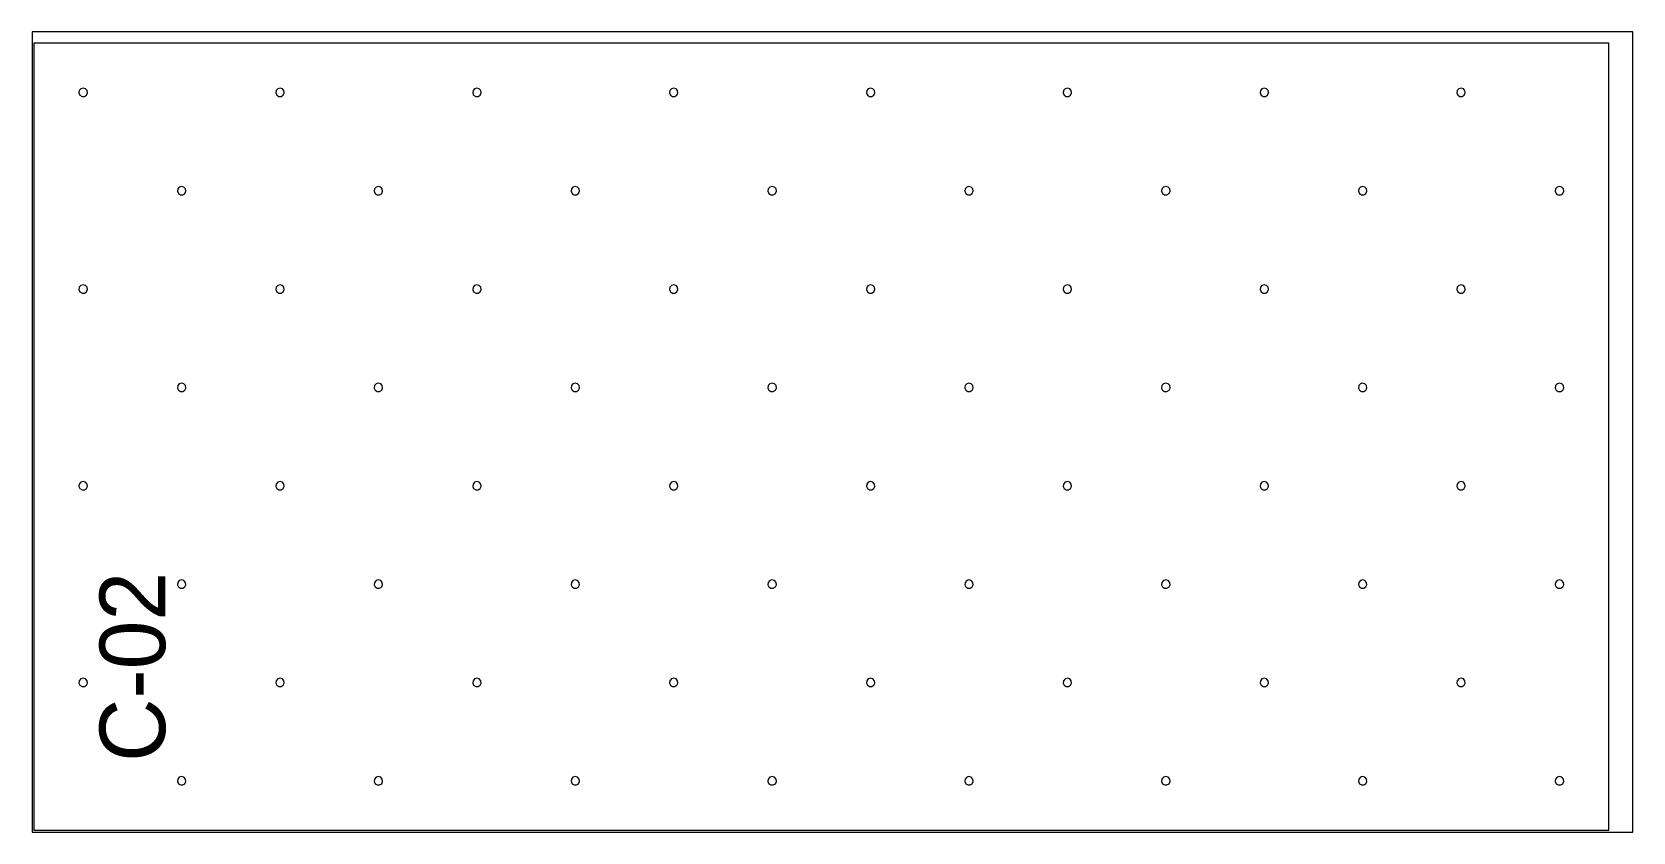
# Model space of a CAD drawing. Extents: x 0 to 287620, y 0 to 1220.
# Drawn here: x 26460 to 28900, y 0 to 1220 of the extents above; entities that cross this region are included whole.
import ezdxf

# ---------------------------------------------------------------- set-up
doc = ezdxf.new("R2010")
doc.units = 0
doc.header["$MEASUREMENT"] = 0
for name, color, linetype, lineweight in [('CUSTOM', 7, 'CONTINUOUS', 0), ('drilling', 7, 'CONTINUOUS', 0), ('FINAL', 7, 'CONTINUOUS', 0)]:
    doc.layers.add(name, color=color, linetype=linetype, lineweight=lineweight)

msp = doc.modelspace()

# ---------------------------------------------------------------- texts
at = {"layer": 'Final', "lineweight": 0}
msp.add_text('C-02', height=100, rotation=90, dxfattribs=at).set_placement((26663, 106.9))

# ---------------------------------------------------------------- linework, layer by layer
at = {"layer": 'CUSTOM', "lineweight": 0}
msp.add_lwpolyline([(26460, 0), (28900, 0), (28900, 1220), (26460, 1220)], close=True, dxfattribs=at)
at = {"layer": 'drilling', "lineweight": 0}
for points in [[(26538, 1134.5), (26534.5, 1133.5), (26532.1, 1130.7), (26531.6, 1127.1), (26533.1, 1123.7), (26536.2, 1121.8), (26539.8, 1121.8), (26542.9, 1123.7), (26544.4, 1127.1), (26543.9, 1130.7), (26541.5, 1133.5)], [(26838, 1134.5), (26834.5, 1133.5), (26832.1, 1130.7), (26831.6, 1127.1), (26833.1, 1123.7), (26836.2, 1121.8), (26839.8, 1121.8), (26842.9, 1123.7), (26844.4, 1127.1), (26843.9, 1130.7), (26841.5, 1133.5)], [(27138, 1134.5), (27134.5, 1133.5), (27132.1, 1130.7), (27131.6, 1127.1), (27133.1, 1123.7), (27136.2, 1121.8), (27139.8, 1121.8), (27142.9, 1123.7), (27144.4, 1127.1), (27143.9, 1130.7), (27141.5, 1133.5)], [(27438, 1134.5), (27434.5, 1133.5), (27432.1, 1130.7), (27431.6, 1127.1), (27433.1, 1123.7), (27436.2, 1121.8), (27439.8, 1121.8), (27442.9, 1123.7), (27444.4, 1127.1), (27443.9, 1130.7), (27441.5, 1133.5)], [(27738, 1134.5), (27734.5, 1133.5), (27732.1, 1130.7), (27731.6, 1127.1), (27733.1, 1123.7), (27736.2, 1121.8), (27739.8, 1121.8), (27742.9, 1123.7), (27744.4, 1127.1), (27743.9, 1130.7), (27741.5, 1133.5)], [(28038, 1134.5), (28034.5, 1133.5), (28032.1, 1130.7), (28031.6, 1127.1), (28033.1, 1123.7), (28036.2, 1121.8), (28039.8, 1121.8), (28042.9, 1123.7), (28044.4, 1127.1), (28043.9, 1130.7), (28041.5, 1133.5)], [(28338, 1134.5), (28334.5, 1133.5), (28332.1, 1130.7), (28331.6, 1127.1), (28333.1, 1123.7), (28336.2, 1121.8), (28339.8, 1121.8), (28342.9, 1123.7), (28344.4, 1127.1), (28343.9, 1130.7), (28341.5, 1133.5)], [(28638, 1134.5), (28634.5, 1133.5), (28632.1, 1130.7), (28631.6, 1127.1), (28633.1, 1123.7), (28636.2, 1121.8), (28639.8, 1121.8), (28642.9, 1123.7), (28644.4, 1127.1), (28643.9, 1130.7), (28641.5, 1133.5)], [(26688, 984.5), (26684.5, 983.5), (26682.1, 980.7), (26681.6, 977.1), (26683.1, 973.7), (26686.2, 971.8), (26689.8, 971.8), (26692.9, 973.7), (26694.4, 977.1), (26693.9, 980.7), (26691.5, 983.5)], [(26988, 984.5), (26984.5, 983.5), (26982.1, 980.7), (26981.6, 977.1), (26983.1, 973.7), (26986.2, 971.8), (26989.8, 971.8), (26992.9, 973.7), (26994.4, 977.1), (26993.9, 980.7), (26991.5, 983.5)], [(27288, 984.5), (27284.5, 983.5), (27282.1, 980.7), (27281.6, 977.1), (27283.1, 973.7), (27286.2, 971.8), (27289.8, 971.8), (27292.9, 973.7), (27294.4, 977.1), (27293.9, 980.7), (27291.5, 983.5)], [(27588, 984.5), (27584.5, 983.5), (27582.1, 980.7), (27581.6, 977.1), (27583.1, 973.7), (27586.2, 971.8), (27589.8, 971.8), (27592.9, 973.7), (27594.4, 977.1), (27593.9, 980.7), (27591.5, 983.5)], [(27888, 984.5), (27884.5, 983.5), (27882.1, 980.7), (27881.6, 977.1), (27883.1, 973.7), (27886.2, 971.8), (27889.8, 971.8), (27892.9, 973.7), (27894.4, 977.1), (27893.9, 980.7), (27891.5, 983.5)], [(28188, 984.5), (28184.5, 983.5), (28182.1, 980.7), (28181.6, 977.1), (28183.1, 973.7), (28186.2, 971.8), (28189.8, 971.8), (28192.9, 973.7), (28194.4, 977.1), (28193.9, 980.7), (28191.5, 983.5)], [(28488, 984.5), (28484.5, 983.5), (28482.1, 980.7), (28481.6, 977.1), (28483.1, 973.7), (28486.2, 971.8), (28489.8, 971.8), (28492.9, 973.7), (28494.4, 977.1), (28493.9, 980.7), (28491.5, 983.5)], [(28788, 984.5), (28784.5, 983.5), (28782.1, 980.7), (28781.6, 977.1), (28783.1, 973.7), (28786.2, 971.8), (28789.8, 971.8), (28792.9, 973.7), (28794.4, 977.1), (28793.9, 980.7), (28791.5, 983.5)], [(26538, 834.5), (26534.5, 833.5), (26532.1, 830.7), (26531.6, 827.1), (26533.1, 823.7), (26536.2, 821.8), (26539.8, 821.8), (26542.9, 823.7), (26544.4, 827.1), (26543.9, 830.7), (26541.5, 833.5)], [(26838, 834.5), (26834.5, 833.5), (26832.1, 830.7), (26831.6, 827.1), (26833.1, 823.7), (26836.2, 821.8), (26839.8, 821.8), (26842.9, 823.7), (26844.4, 827.1), (26843.9, 830.7), (26841.5, 833.5)], [(27138, 834.5), (27134.5, 833.5), (27132.1, 830.7), (27131.6, 827.1), (27133.1, 823.7), (27136.2, 821.8), (27139.8, 821.8), (27142.9, 823.7), (27144.4, 827.1), (27143.9, 830.7), (27141.5, 833.5)], [(27438, 834.5), (27434.5, 833.5), (27432.1, 830.7), (27431.6, 827.1), (27433.1, 823.7), (27436.2, 821.8), (27439.8, 821.8), (27442.9, 823.7), (27444.4, 827.1), (27443.9, 830.7), (27441.5, 833.5)], [(27738, 834.5), (27734.5, 833.5), (27732.1, 830.7), (27731.6, 827.1), (27733.1, 823.7), (27736.2, 821.8), (27739.8, 821.8), (27742.9, 823.7), (27744.4, 827.1), (27743.9, 830.7), (27741.5, 833.5)], [(28038, 834.5), (28034.5, 833.5), (28032.1, 830.7), (28031.6, 827.1), (28033.1, 823.7), (28036.2, 821.8), (28039.8, 821.8), (28042.9, 823.7), (28044.4, 827.1), (28043.9, 830.7), (28041.5, 833.5)], [(28338, 834.5), (28334.5, 833.5), (28332.1, 830.7), (28331.6, 827.1), (28333.1, 823.7), (28336.2, 821.8), (28339.8, 821.8), (28342.9, 823.7), (28344.4, 827.1), (28343.9, 830.7), (28341.5, 833.5)], [(28638, 834.5), (28634.5, 833.5), (28632.1, 830.7), (28631.6, 827.1), (28633.1, 823.7), (28636.2, 821.8), (28639.8, 821.8), (28642.9, 823.7), (28644.4, 827.1), (28643.9, 830.7), (28641.5, 833.5)], [(26688, 684.5), (26684.5, 683.5), (26682.1, 680.7), (26681.6, 677.1), (26683.1, 673.7), (26686.2, 671.8), (26689.8, 671.8), (26692.9, 673.7), (26694.4, 677.1), (26693.9, 680.7), (26691.5, 683.5)], [(26988, 684.5), (26984.5, 683.5), (26982.1, 680.7), (26981.6, 677.1), (26983.1, 673.7), (26986.2, 671.8), (26989.8, 671.8), (26992.9, 673.7), (26994.4, 677.1), (26993.9, 680.7), (26991.5, 683.5)], [(27288, 684.5), (27284.5, 683.5), (27282.1, 680.7), (27281.6, 677.1), (27283.1, 673.7), (27286.2, 671.8), (27289.8, 671.8), (27292.9, 673.7), (27294.4, 677.1), (27293.9, 680.7), (27291.5, 683.5)], [(27588, 684.5), (27584.5, 683.5), (27582.1, 680.7), (27581.6, 677.1), (27583.1, 673.7), (27586.2, 671.8), (27589.8, 671.8), (27592.9, 673.7), (27594.4, 677.1), (27593.9, 680.7), (27591.5, 683.5)], [(27888, 684.5), (27884.5, 683.5), (27882.1, 680.7), (27881.6, 677.1), (27883.1, 673.7), (27886.2, 671.8), (27889.8, 671.8), (27892.9, 673.7), (27894.4, 677.1), (27893.9, 680.7), (27891.5, 683.5)], [(28188, 684.5), (28184.5, 683.5), (28182.1, 680.7), (28181.6, 677.1), (28183.1, 673.7), (28186.2, 671.8), (28189.8, 671.8), (28192.9, 673.7), (28194.4, 677.1), (28193.9, 680.7), (28191.5, 683.5)], [(28488, 684.5), (28484.5, 683.5), (28482.1, 680.7), (28481.6, 677.1), (28483.1, 673.7), (28486.2, 671.8), (28489.8, 671.8), (28492.9, 673.7), (28494.4, 677.1), (28493.9, 680.7), (28491.5, 683.5)], [(28788, 684.5), (28784.5, 683.5), (28782.1, 680.7), (28781.6, 677.1), (28783.1, 673.7), (28786.2, 671.8), (28789.8, 671.8), (28792.9, 673.7), (28794.4, 677.1), (28793.9, 680.7), (28791.5, 683.5)], [(26538, 534.5), (26534.5, 533.5), (26532.1, 530.7), (26531.6, 527.1), (26533.1, 523.7), (26536.2, 521.8), (26539.8, 521.8), (26542.9, 523.7), (26544.4, 527.1), (26543.9, 530.7), (26541.5, 533.5)], [(26838, 534.5), (26834.5, 533.5), (26832.1, 530.7), (26831.6, 527.1), (26833.1, 523.7), (26836.2, 521.8), (26839.8, 521.8), (26842.9, 523.7), (26844.4, 527.1), (26843.9, 530.7), (26841.5, 533.5)], [(27138, 534.5), (27134.5, 533.5), (27132.1, 530.7), (27131.6, 527.1), (27133.1, 523.7), (27136.2, 521.8), (27139.8, 521.8), (27142.9, 523.7), (27144.4, 527.1), (27143.9, 530.7), (27141.5, 533.5)], [(27438, 534.5), (27434.5, 533.5), (27432.1, 530.7), (27431.6, 527.1), (27433.1, 523.7), (27436.2, 521.8), (27439.8, 521.8), (27442.9, 523.7), (27444.4, 527.1), (27443.9, 530.7), (27441.5, 533.5)], [(27738, 534.5), (27734.5, 533.5), (27732.1, 530.7), (27731.6, 527.1), (27733.1, 523.7), (27736.2, 521.8), (27739.8, 521.8), (27742.9, 523.7), (27744.4, 527.1), (27743.9, 530.7), (27741.5, 533.5)], [(28038, 534.5), (28034.5, 533.5), (28032.1, 530.7), (28031.6, 527.1), (28033.1, 523.7), (28036.2, 521.8), (28039.8, 521.8), (28042.9, 523.7), (28044.4, 527.1), (28043.9, 530.7), (28041.5, 533.5)], [(28338, 534.5), (28334.5, 533.5), (28332.1, 530.7), (28331.6, 527.1), (28333.1, 523.7), (28336.2, 521.8), (28339.8, 521.8), (28342.9, 523.7), (28344.4, 527.1), (28343.9, 530.7), (28341.5, 533.5)], [(28638, 534.5), (28634.5, 533.5), (28632.1, 530.7), (28631.6, 527.1), (28633.1, 523.7), (28636.2, 521.8), (28639.8, 521.8), (28642.9, 523.7), (28644.4, 527.1), (28643.9, 530.7), (28641.5, 533.5)], [(26688, 384.5), (26684.5, 383.5), (26682.1, 380.7), (26681.6, 377.1), (26683.1, 373.7), (26686.2, 371.8), (26689.8, 371.8), (26692.9, 373.7), (26694.4, 377.1), (26693.9, 380.7), (26691.5, 383.5)], [(26988, 384.5), (26984.5, 383.5), (26982.1, 380.7), (26981.6, 377.1), (26983.1, 373.7), (26986.2, 371.8), (26989.8, 371.8), (26992.9, 373.7), (26994.4, 377.1), (26993.9, 380.7), (26991.5, 383.5)], [(27288, 384.5), (27284.5, 383.5), (27282.1, 380.7), (27281.6, 377.1), (27283.1, 373.7), (27286.2, 371.8), (27289.8, 371.8), (27292.9, 373.7), (27294.4, 377.1), (27293.9, 380.7), (27291.5, 383.5)], [(27588, 384.5), (27584.5, 383.5), (27582.1, 380.7), (27581.6, 377.1), (27583.1, 373.7), (27586.2, 371.8), (27589.8, 371.8), (27592.9, 373.7), (27594.4, 377.1), (27593.9, 380.7), (27591.5, 383.5)], [(27888, 384.5), (27884.5, 383.5), (27882.1, 380.7), (27881.6, 377.1), (27883.1, 373.7), (27886.2, 371.8), (27889.8, 371.8), (27892.9, 373.7), (27894.4, 377.1), (27893.9, 380.7), (27891.5, 383.5)], [(28188, 384.5), (28184.5, 383.5), (28182.1, 380.7), (28181.6, 377.1), (28183.1, 373.7), (28186.2, 371.8), (28189.8, 371.8), (28192.9, 373.7), (28194.4, 377.1), (28193.9, 380.7), (28191.5, 383.5)], [(28488, 384.5), (28484.5, 383.5), (28482.1, 380.7), (28481.6, 377.1), (28483.1, 373.7), (28486.2, 371.8), (28489.8, 371.8), (28492.9, 373.7), (28494.4, 377.1), (28493.9, 380.7), (28491.5, 383.5)], [(28788, 384.5), (28784.5, 383.5), (28782.1, 380.7), (28781.6, 377.1), (28783.1, 373.7), (28786.2, 371.8), (28789.8, 371.8), (28792.9, 373.7), (28794.4, 377.1), (28793.9, 380.7), (28791.5, 383.5)], [(26538, 234.5), (26534.5, 233.5), (26532.1, 230.7), (26531.6, 227.1), (26533.1, 223.7), (26536.2, 221.8), (26539.8, 221.8), (26542.9, 223.7), (26544.4, 227.1), (26543.9, 230.7), (26541.5, 233.5)], [(26838, 234.5), (26834.5, 233.5), (26832.1, 230.7), (26831.6, 227.1), (26833.1, 223.7), (26836.2, 221.8), (26839.8, 221.8), (26842.9, 223.7), (26844.4, 227.1), (26843.9, 230.7), (26841.5, 233.5)], [(27138, 234.5), (27134.5, 233.5), (27132.1, 230.7), (27131.6, 227.1), (27133.1, 223.7), (27136.2, 221.8), (27139.8, 221.8), (27142.9, 223.7), (27144.4, 227.1), (27143.9, 230.7), (27141.5, 233.5)], [(27438, 234.5), (27434.5, 233.5), (27432.1, 230.7), (27431.6, 227.1), (27433.1, 223.7), (27436.2, 221.8), (27439.8, 221.8), (27442.9, 223.7), (27444.4, 227.1), (27443.9, 230.7), (27441.5, 233.5)], [(27738, 234.5), (27734.5, 233.5), (27732.1, 230.7), (27731.6, 227.1), (27733.1, 223.7), (27736.2, 221.8), (27739.8, 221.8), (27742.9, 223.7), (27744.4, 227.1), (27743.9, 230.7), (27741.5, 233.5)], [(28038, 234.5), (28034.5, 233.5), (28032.1, 230.7), (28031.6, 227.1), (28033.1, 223.7), (28036.2, 221.8), (28039.8, 221.8), (28042.9, 223.7), (28044.4, 227.1), (28043.9, 230.7), (28041.5, 233.5)], [(28338, 234.5), (28334.5, 233.5), (28332.1, 230.7), (28331.6, 227.1), (28333.1, 223.7), (28336.2, 221.8), (28339.8, 221.8), (28342.9, 223.7), (28344.4, 227.1), (28343.9, 230.7), (28341.5, 233.5)], [(28638, 234.5), (28634.5, 233.5), (28632.1, 230.7), (28631.6, 227.1), (28633.1, 223.7), (28636.2, 221.8), (28639.8, 221.8), (28642.9, 223.7), (28644.4, 227.1), (28643.9, 230.7), (28641.5, 233.5)], [(26688, 84.5), (26684.5, 83.5), (26682.1, 80.7), (26681.6, 77.1), (26683.1, 73.7), (26686.2, 71.8), (26689.8, 71.8), (26692.9, 73.7), (26694.4, 77.1), (26693.9, 80.7), (26691.5, 83.5)], [(26988, 84.5), (26984.5, 83.5), (26982.1, 80.7), (26981.6, 77.1), (26983.1, 73.7), (26986.2, 71.8), (26989.8, 71.8), (26992.9, 73.7), (26994.4, 77.1), (26993.9, 80.7), (26991.5, 83.5)], [(27288, 84.5), (27284.5, 83.5), (27282.1, 80.7), (27281.6, 77.1), (27283.1, 73.7), (27286.2, 71.8), (27289.8, 71.8), (27292.9, 73.7), (27294.4, 77.1), (27293.9, 80.7), (27291.5, 83.5)], [(27588, 84.5), (27584.5, 83.5), (27582.1, 80.7), (27581.6, 77.1), (27583.1, 73.7), (27586.2, 71.8), (27589.8, 71.8), (27592.9, 73.7), (27594.4, 77.1), (27593.9, 80.7), (27591.5, 83.5)], [(27888, 84.5), (27884.5, 83.5), (27882.1, 80.7), (27881.6, 77.1), (27883.1, 73.7), (27886.2, 71.8), (27889.8, 71.8), (27892.9, 73.7), (27894.4, 77.1), (27893.9, 80.7), (27891.5, 83.5)], [(28188, 84.5), (28184.5, 83.5), (28182.1, 80.7), (28181.6, 77.1), (28183.1, 73.7), (28186.2, 71.8), (28189.8, 71.8), (28192.9, 73.7), (28194.4, 77.1), (28193.9, 80.7), (28191.5, 83.5)], [(28488, 84.5), (28484.5, 83.5), (28482.1, 80.7), (28481.6, 77.1), (28483.1, 73.7), (28486.2, 71.8), (28489.8, 71.8), (28492.9, 73.7), (28494.4, 77.1), (28493.9, 80.7), (28491.5, 83.5)], [(28788, 84.5), (28784.5, 83.5), (28782.1, 80.7), (28781.6, 77.1), (28783.1, 73.7), (28786.2, 71.8), (28789.8, 71.8), (28792.9, 73.7), (28794.4, 77.1), (28793.9, 80.7), (28791.5, 83.5)]]:
    msp.add_lwpolyline(points, close=True, dxfattribs=at)
at = {"layer": 'Final', "lineweight": 0}
msp.add_lwpolyline([(28863, 3), (28863, 1203), (26463, 1203), (26463, 3)], close=True, dxfattribs=at)

msp.set_redraw_order([(e.dxf.handle, doc.entitydb.next_handle()) for e in msp.query("TEXT MTEXT ATTDEF DIMENSION ARC_DIMENSION")])  # texts and dimensions are drawn at this point

doc.saveas('drawing.dxf')
